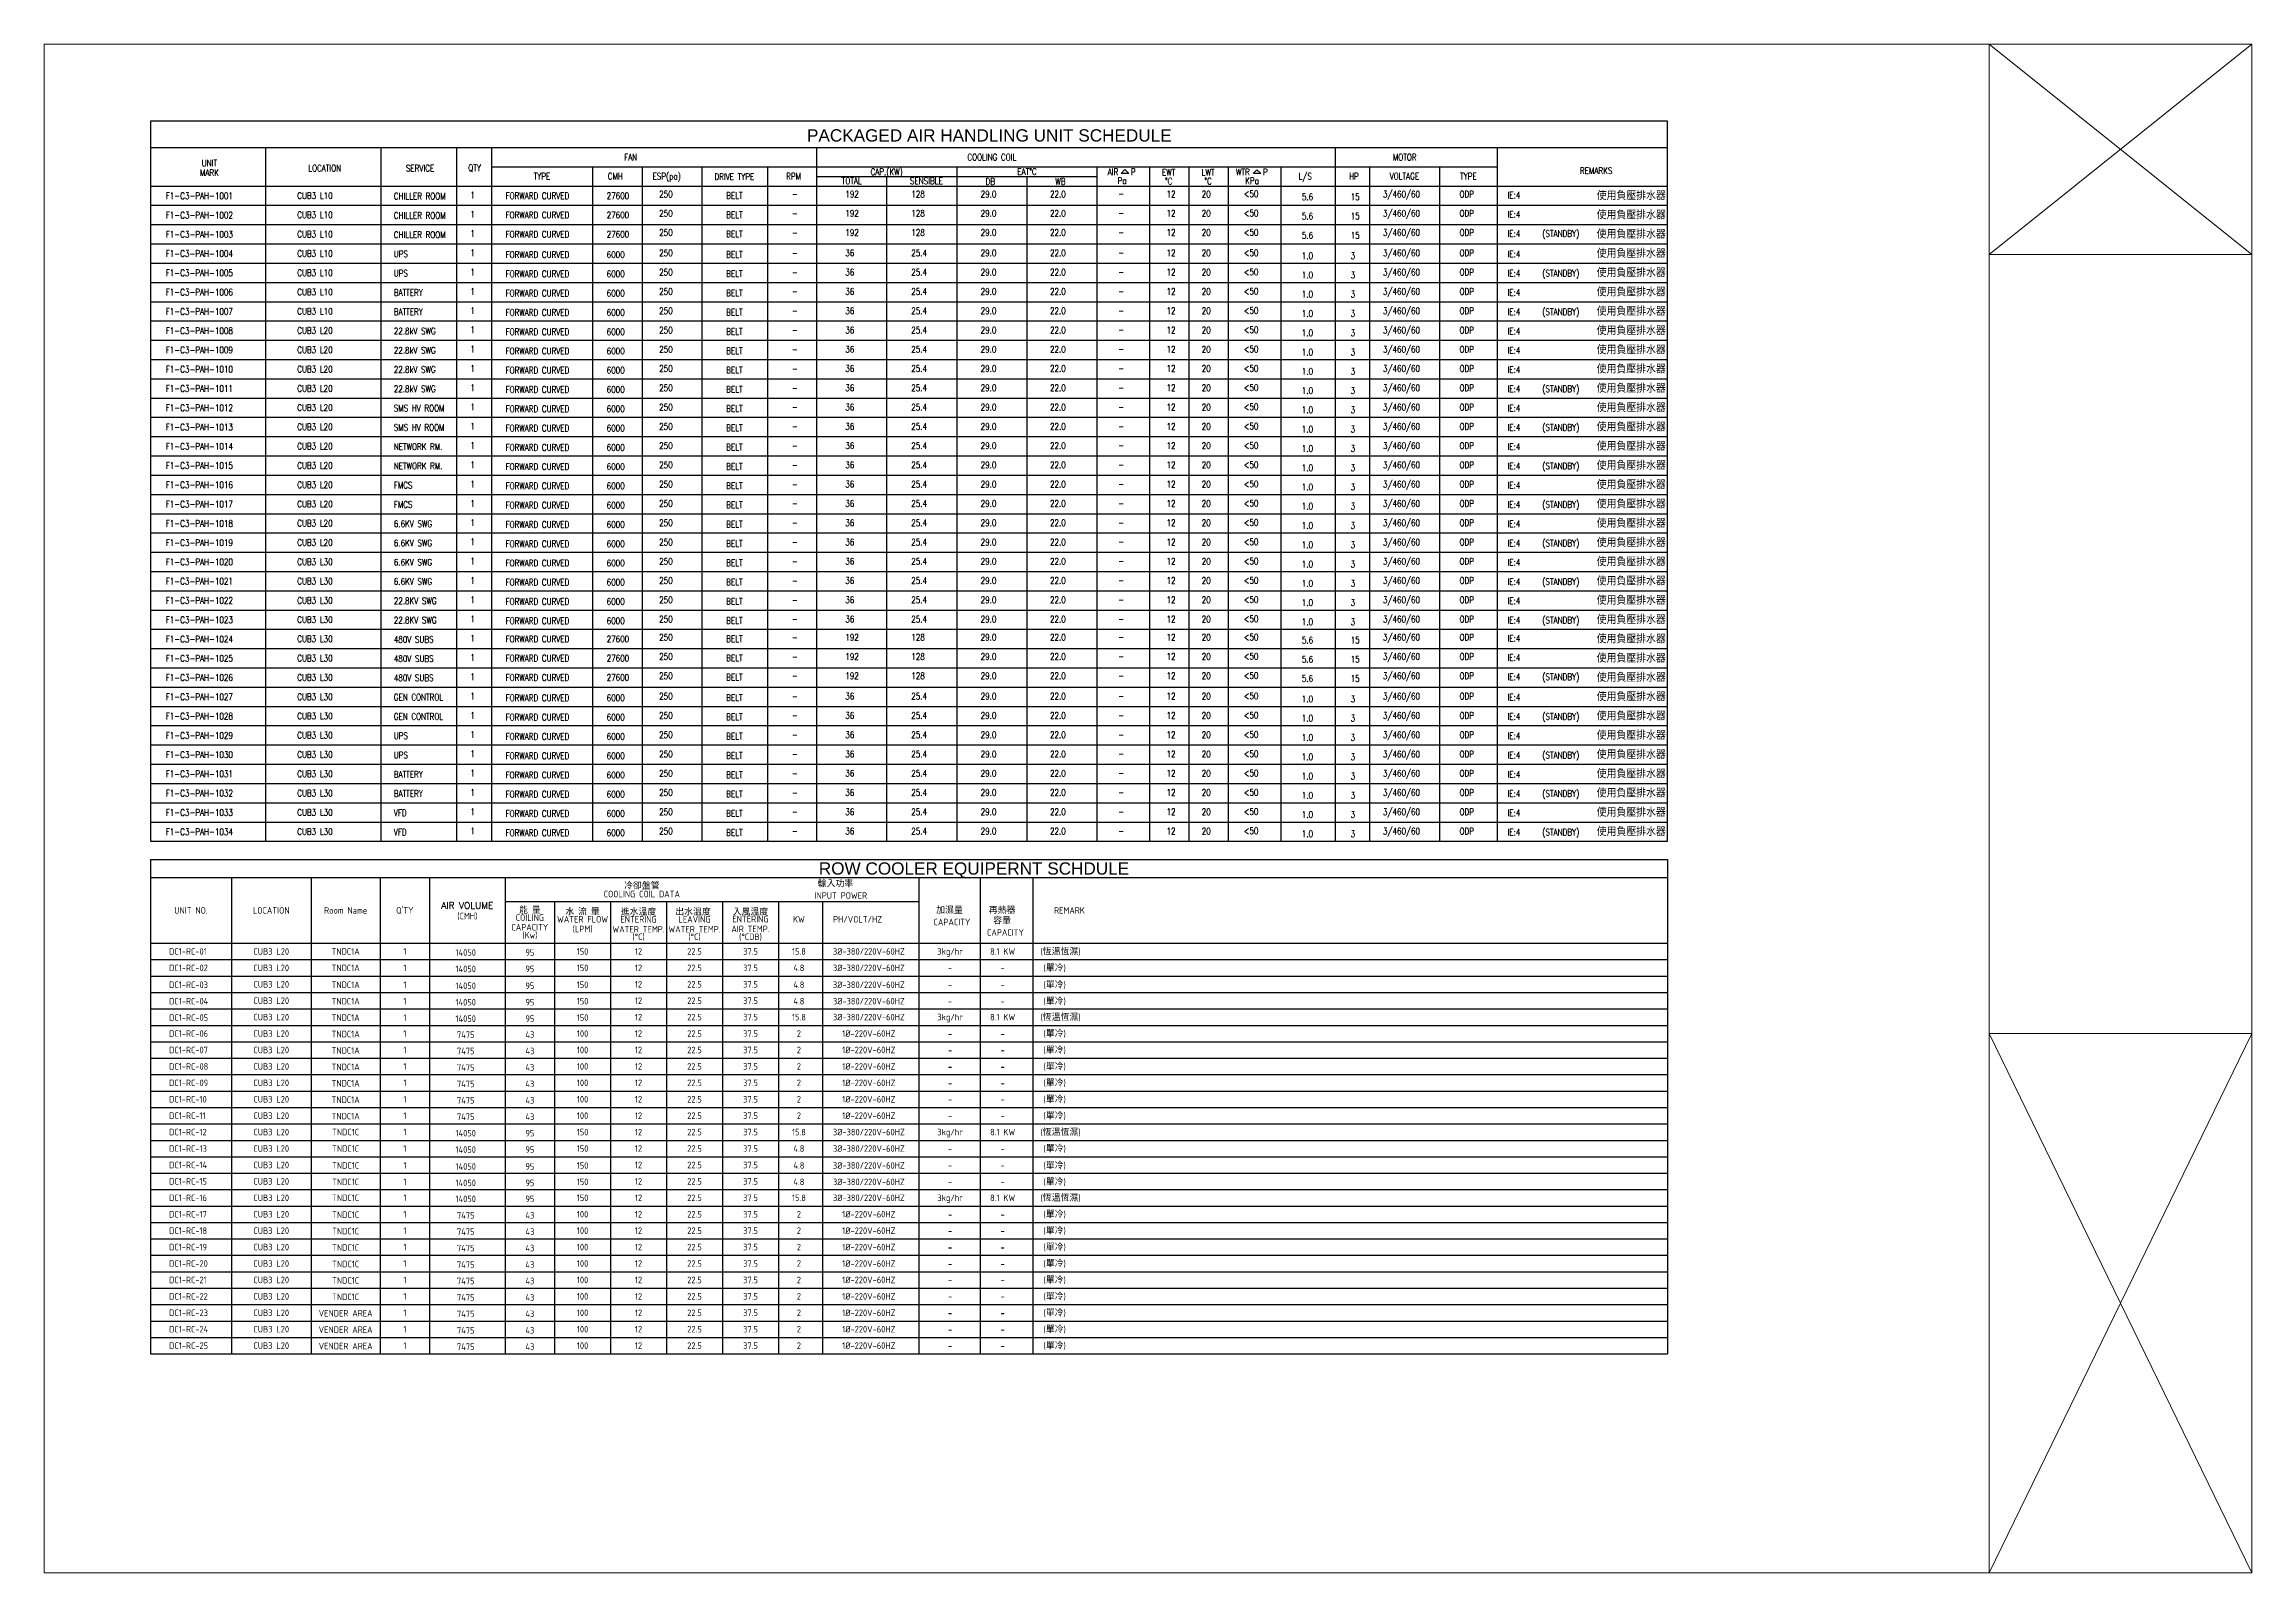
# Model space of a CAD drawing. Header units: millimetres. Extents: x 10 to 850, y 5 to 587.
import ezdxf
from ezdxf.enums import TextEntityAlignment as Align

# ---------------------------------------------------------------- set-up
doc = ezdxf.new("R2010")
doc.units = ezdxf.units.MM
doc.layers.get('defpoints').update_dxf_attribs({"color": 1})
for name, color, linetype in [('M-DETL-03', 3, 'Continuous'), ('M-DETL-60', 3, 'Continuous'), ('M-DETL-EQ', 6, 'Continuous'), ('M-DETL-IF', 2, 'Continuous'), ('M-DETL-OF', 5, 'Continuous'), ('M-DETL-TEXT', 3, 'Continuous')]:
    doc.layers.add(name, color=color, linetype=linetype)
doc.styles.add('AA-TXT', font='isocp.shx', dxfattribs={"width": 0.8, "bigfont": 'chineset.shx'})
doc.styles.add('DD-TXT', font='arial.ttf')
doc.styles.add('STDTEXT', font='simplex.shx', dxfattribs={"width": 0.8, "bigfont": 'chineset.shx'})

msp = doc.modelspace()

# ---------------------------------------------------------------- texts
at = {"layer": 'M-DETL-03', "style": 'STDTEXT', "width": 0.8}
for s, p in [('MARK', (72.87, 537.79)), ('UNIT', (72.87, 541.46)), ('LOCATION', (116.74, 539.49)), ('SERVICE', (153.03, 539.49)), ('QTY', (173.78, 539.49)), ('AIR', (416.68, 538.07)), ('P', (424.4, 538.07)), ('EWT', (437.86, 537.93)), ('LWT', (452.87, 537.93)), ('WTR', (466.12, 538.04)), ('P', (474.65, 538.04)), ('DRIVE TYPE', (272.62, 536.28)), ('BELT', (272.62, 529.11)), ('Pa', (420.17, 534.74)), ('%%DC', (437.86, 534.6)), ('%%DC', (452.87, 534.6)), ('KPa', (469.6, 534.71)), ('BELT', (272.62, 521.78)), ('BELT', (272.62, 514.45)), ('BELT', (272.62, 506.69)), ('BELT', (272.62, 499.36)), ('BELT', (272.62, 492.02)), ('BELT', (272.62, 484.69)), ('BELT', (272.62, 477.36)), ('BELT', (272.62, 470.02)), ('BELT', (272.62, 462.69)), ('BELT', (272.62, 455.36)), ('BELT', (272.62, 448.02)), ('BELT', (272.62, 440.69)), ('BELT', (272.62, 433.36)), ('BELT', (272.62, 426.02)), ('BELT', (272.62, 418.69)), ('BELT', (272.62, 411.36)), ('BELT', (272.62, 404.02)), ('BELT', (272.62, 396.69)), ('BELT', (272.62, 389.36)), ('BELT', (272.62, 382.02)), ('BELT', (272.62, 374.69)), ('BELT', (272.62, 367.36)), ('BELT', (272.62, 360.45)), ('BELT', (272.62, 353.11)), ('BELT', (272.62, 345.78)), ('BELT', (272.62, 338.02)), ('BELT', (272.62, 330.69)), ('BELT', (272.62, 323.36)), ('BELT', (272.62, 316.02)), ('BELT', (272.62, 308.69)), ('BELT', (272.62, 301.36)), ('BELT', (272.62, 294.02)), ('BELT', (272.62, 286.69))]:
    msp.add_text(s, height=2.5, dxfattribs=at).set_placement(p, align=Align.MIDDLE)
for s, p in [('TYPE', (199.41, 535.18)), ('CMH', (227.32, 535.18)), ('FAN', (233.16, 542.44)), ('ESP(pa)', (246.87, 535.18)), ('RPM', (295.15, 535.18)), ('CAP.(KW)', (330.56, 536.87)), ('COOLING COIL', (370.58, 542.44)), ('EAT%%DC', (383.97, 536.94)), ('L/S', (489.82, 535.18)), ('HP', (508.36, 535.18)), ('VOLTAGE', (527.56, 535.18)), ('MOTOR', (527.68, 542.44)), ('TYPE', (551.92, 535.18)), ('REMARKS', (600.52, 537.31)), ('TOTAL', (317.29, 533.43)), ('SENSIBLE', (345.69, 533.43)), ('DB', (370.03, 533.19)), ('WB', (396.7, 533.19))]:
    msp.add_text(s, height=2.5, dxfattribs=at).set_placement(p, align=Align.CENTER)
for s, p in [('F1-C3-PAH-1001', (56.28, 527.75)), ('CUB3 L10', (106.3, 527.79)), ('CHILLER ROOM', (143.03, 527.61)), ('FORWARD CURVED', (185.57, 527.77)), ('27600', (224.04, 527.77)), ('250', (244.01, 528.41)), ('-', (294.48, 528.41)), ('192', (314.82, 528.41)), ('128', (339.93, 528.41)), ('29.0', (366.32, 528.41)), ('22.0', (392.71, 528.41)), ('-', (418.65, 528.5)), ('12', (437.05, 528.41)), ('20', (450.44, 528.41)), ('<50', (466.54, 528.5)), ('5.6', (488.54, 527.36)), ('15', (507.11, 527.36)), ('3/460/60', (519.43, 528.41)), ('ODP', (548.54, 528.41)), ('IE:4', (566.77, 528.02)), ('F1-C3-PAH-1002', (56.28, 520.41)), ('CUB3 L10', (106.3, 520.46)), ('CHILLER ROOM', (143.03, 520.28)), ('FORWARD CURVED', (185.57, 520.44)), ('27600', (224.04, 520.44)), ('250', (244.01, 521.08)), ('-', (294.48, 521.08)), ('192', (314.82, 521.08)), ('128', (339.93, 521.08)), ('29.0', (366.32, 521.08)), ('22.0', (392.71, 521.08)), ('-', (418.65, 521.16)), ('12', (437.05, 521.08)), ('20', (450.44, 521.08)), ('<50', (466.54, 521.16)), ('5.6', (488.54, 520.03)), ('15', (507.11, 520.03)), ('3/460/60', (519.43, 521.08)), ('ODP', (548.54, 521.08)), ('IE:4', (566.77, 520.69)), ('F1-C3-PAH-1003', (56.28, 513.08)), ('CUB3 L10', (106.3, 513.13)), ('CHILLER ROOM', (143.03, 512.94)), ('FORWARD CURVED', (185.57, 513.1)), ('27600', (224.04, 513.1)), ('250', (244.01, 513.75)), ('-', (294.48, 513.75)), ('192', (314.82, 513.75)), ('128', (339.93, 513.75)), ('29.0', (366.32, 513.75)), ('22.0', (392.71, 513.75)), ('-', (418.65, 513.83)), ('12', (437.05, 513.75)), ('20', (450.44, 513.75)), ('<50', (466.54, 513.83)), ('5.6', (488.54, 512.69)), ('15', (507.11, 512.69)), ('3/460/60', (519.43, 513.75)), ('ODP', (548.54, 513.75)), ('IE:4', (566.77, 513.36)), ('(STANDBY)', (580.03, 513.36)), ('F1-C3-PAH-1004', (56.28, 505.75)), ('CUB3 L10', (106.3, 505.79)), ('UPS', (143.03, 505.61)), ('FORWARD CURVED', (185.57, 505.35)), ('6000', (224.04, 505.35)), ('250', (244.01, 505.99)), ('-', (294.48, 505.99)), ('36', (314.82, 505.99)), ('25.4', (339.93, 505.99)), ('29.0', (366.32, 505.99)), ('22.0', (392.71, 505.99)), ('-', (418.65, 506.07)), ('12', (437.05, 505.99)), ('20', (450.44, 505.99)), ('<50', (466.54, 506.07)), ('1.0', (488.54, 504.94)), ('3', (507.11, 504.94)), ('3/460/60', (519.43, 505.99)), ('ODP', (548.54, 505.99)), ('IE:4', (566.77, 505.6)), ('F1-C3-PAH-1005', (56.28, 498.41)), ('CUB3 L10', (106.3, 498.46)), ('UPS', (143.03, 498.28)), ('FORWARD CURVED', (185.57, 498.01)), ('6000', (224.04, 498.01)), ('250', (244.01, 498.66)), ('-', (294.48, 498.66)), ('36', (314.82, 498.66)), ('25.4', (339.93, 498.66)), ('29.0', (366.32, 498.66)), ('22.0', (392.71, 498.66)), ('-', (418.65, 498.74)), ('12', (437.05, 498.66)), ('20', (450.44, 498.66)), ('<50', (466.54, 498.74)), ('1.0', (488.54, 497.6)), ('3', (507.11, 497.6)), ('3/460/60', (519.43, 498.66)), ('ODP', (548.54, 498.66)), ('IE:4', (566.77, 498.27)), ('(STANDBY)', (580.03, 498.27)), ('F1-C3-PAH-1006', (56.28, 491.08)), ('CUB3 L10', (106.3, 491.13)), ('BATTERY', (143.03, 490.94)), ('FORWARD CURVED', (185.57, 490.68)), ('6000', (224.04, 490.68)), ('250', (244.01, 491.32)), ('-', (294.48, 491.32)), ('36', (314.82, 491.32)), ('25.4', (339.93, 491.32)), ('29.0', (366.32, 491.32)), ('22.0', (392.71, 491.32)), ('-', (418.65, 491.41)), ('12', (437.05, 491.32)), ('20', (450.44, 491.32)), ('<50', (466.54, 491.41)), ('1.0', (488.54, 490.27)), ('3', (507.11, 490.27)), ('3/460/60', (519.43, 491.32)), ('ODP', (548.54, 491.32)), ('IE:4', (566.77, 490.93)), ('F1-C3-PAH-1007', (56.28, 483.75)), ('F1-C3-PAH-1008', (56.28, 476.41)), ('CUB3 L10', (106.3, 483.79)), ('CUB3 L20', (106.3, 476.46)), ('BATTERY', (143.03, 483.61)), ('FORWARD CURVED', (185.57, 483.35)), ('6000', (224.04, 483.35)), ('250', (244.01, 483.99)), ('250', (244.01, 476.66)), ('-', (294.48, 483.99)), ('36', (314.82, 483.99)), ('36', (314.82, 476.66)), ('25.4', (339.93, 483.99)), ('25.4', (339.93, 476.66)), ('29.0', (366.32, 483.99)), ('29.0', (366.32, 476.66)), ('22.0', (392.71, 483.99)), ('22.0', (392.71, 476.66)), ('-', (418.65, 484.07)), ('12', (437.05, 483.99)), ('12', (437.05, 476.66)), ('20', (450.44, 483.99)), ('20', (450.44, 476.66)), ('<50', (466.54, 484.07)), ('<50', (466.54, 476.74)), ('1.0', (488.54, 482.94)), ('3', (507.11, 482.94)), ('3/460/60', (519.43, 483.99)), ('3/460/60', (519.43, 476.66)), ('ODP', (548.54, 483.99)), ('ODP', (548.54, 476.66)), ('IE:4', (566.77, 483.6)), ('(STANDBY)', (580.03, 483.6)), ('F1-C3-PAH-1009', (56.28, 469.08)), ('CUB3 L20', (106.3, 469.13)), ('22.8kV SWG', (143.03, 476.28)), ('22.8kV SWG', (143.03, 468.94)), ('FORWARD CURVED', (185.57, 476.01)), ('FORWARD CURVED', (185.57, 468.68)), ('6000', (224.04, 476.01)), ('6000', (224.04, 468.68)), ('250', (244.01, 469.32)), ('-', (294.48, 476.66)), ('36', (314.82, 469.32)), ('25.4', (339.93, 469.32)), ('29.0', (366.32, 469.32)), ('22.0', (392.71, 469.32)), ('-', (418.65, 476.74)), ('-', (418.65, 469.41)), ('12', (437.05, 469.32)), ('20', (450.44, 469.32)), ('<50', (466.54, 469.41)), ('1.0', (488.54, 475.6)), ('1.0', (488.54, 468.27)), ('3', (507.11, 475.6)), ('3', (507.11, 468.27)), ('3/460/60', (519.43, 469.32)), ('ODP', (548.54, 469.32)), ('IE:4', (566.77, 476.27)), ('IE:4', (566.77, 468.93)), ('F1-C3-PAH-1010', (56.28, 461.75)), ('CUB3 L20', (106.3, 461.79)), ('22.8kV SWG', (143.03, 461.61)), ('FORWARD CURVED', (185.57, 461.35)), ('6000', (224.04, 461.35)), ('250', (244.01, 461.99)), ('-', (294.48, 469.32)), ('-', (294.48, 461.99)), ('36', (314.82, 461.99)), ('25.4', (339.93, 461.99)), ('29.0', (366.32, 461.99)), ('22.0', (392.71, 461.99)), ('-', (418.65, 462.07)), ('12', (437.05, 461.99)), ('20', (450.44, 461.99)), ('<50', (466.54, 462.07)), ('1.0', (488.54, 460.94)), ('3', (507.11, 460.94)), ('3/460/60', (519.43, 461.99)), ('ODP', (548.54, 461.99)), ('IE:4', (566.77, 461.6)), ('F1-C3-PAH-1011', (56.28, 454.41)), ('CUB3 L20', (106.3, 454.46)), ('22.8kV SWG', (143.03, 454.28)), ('FORWARD CURVED', (185.57, 454.01)), ('6000', (224.04, 454.01)), ('250', (244.01, 454.66)), ('-', (294.48, 454.66)), ('36', (314.82, 454.66)), ('25.4', (339.93, 454.66)), ('29.0', (366.32, 454.66)), ('22.0', (392.71, 454.66)), ('-', (418.65, 454.74)), ('12', (437.05, 454.66)), ('20', (450.44, 454.66)), ('<50', (466.54, 454.74)), ('1.0', (488.54, 453.6)), ('3', (507.11, 453.6)), ('3/460/60', (519.43, 454.66)), ('ODP', (548.54, 454.66)), ('IE:4', (566.77, 454.27)), ('(STANDBY)', (580.03, 454.27)), ('F1-C3-PAH-1012', (56.28, 447.08)), ('CUB3 L20', (106.3, 447.13)), ('SMS HV ROOM', (143.03, 446.94)), ('FORWARD CURVED', (185.57, 446.68)), ('6000', (224.04, 446.68)), ('250', (244.01, 447.32)), ('-', (294.48, 447.32)), ('36', (314.82, 447.32)), ('25.4', (339.93, 447.32)), ('29.0', (366.32, 447.32)), ('22.0', (392.71, 447.32)), ('-', (418.65, 447.41)), ('12', (437.05, 447.32)), ('20', (450.44, 447.32)), ('<50', (466.54, 447.41)), ('1.0', (488.54, 446.27)), ('3', (507.11, 446.27)), ('3/460/60', (519.43, 447.32)), ('ODP', (548.54, 447.32)), ('IE:4', (566.77, 446.93)), ('F1-C3-PAH-1013', (56.28, 439.75)), ('CUB3 L20', (106.3, 439.79)), ('SMS HV ROOM', (143.03, 439.61)), ('FORWARD CURVED', (185.57, 439.35)), ('6000', (224.04, 439.35)), ('250', (244.01, 439.99)), ('-', (294.48, 439.99)), ('36', (314.82, 439.99)), ('25.4', (339.93, 439.99)), ('29.0', (366.32, 439.99)), ('22.0', (392.71, 439.99)), ('-', (418.65, 440.07)), ('12', (437.05, 439.99)), ('20', (450.44, 439.99)), ('<50', (466.54, 440.07)), ('1.0', (488.54, 438.94)), ('3', (507.11, 438.94)), ('3/460/60', (519.43, 439.99)), ('ODP', (548.54, 439.99)), ('IE:4', (566.77, 439.6)), ('(STANDBY)', (580.03, 439.6)), ('F1-C3-PAH-1014', (56.28, 432.41)), ('CUB3 L20', (106.3, 432.46)), ('NETWORK RM.', (143.03, 432.28)), ('FORWARD CURVED', (185.57, 432.01)), ('6000', (224.04, 432.01)), ('250', (244.01, 432.66)), ('-', (294.48, 432.66)), ('36', (314.82, 432.66)), ('25.4', (339.93, 432.66)), ('29.0', (366.32, 432.66)), ('22.0', (392.71, 432.66)), ('-', (418.65, 432.74)), ('12', (437.05, 432.66)), ('20', (450.44, 432.66)), ('<50', (466.54, 432.74)), ('1.0', (488.54, 431.6)), ('3', (507.11, 431.6)), ('3/460/60', (519.43, 432.66)), ('ODP', (548.54, 432.66)), ('IE:4', (566.77, 432.27)), ('F1-C3-PAH-1015', (56.28, 425.08)), ('F1-C3-PAH-1016', (56.28, 417.75)), ('CUB3 L20', (106.3, 425.13)), ('CUB3 L20', (106.3, 417.79)), ('NETWORK RM.', (143.03, 424.94)), ('FMCS', (143.03, 417.61)), ('FORWARD CURVED', (185.57, 424.68)), ('6000', (224.04, 424.68)), ('250', (244.01, 425.32)), ('250', (244.01, 417.99)), ('-', (294.48, 425.32)), ('36', (314.82, 425.32)), ('36', (314.82, 417.99)), ('25.4', (339.93, 425.32)), ('25.4', (339.93, 417.99)), ('29.0', (366.32, 425.32)), ('29.0', (366.32, 417.99)), ('22.0', (392.71, 425.32)), ('22.0', (392.71, 417.99)), ('-', (418.65, 425.41)), ('12', (437.05, 425.32)), ('12', (437.05, 417.99)), ('20', (450.44, 425.32)), ('20', (450.44, 417.99)), ('<50', (466.54, 425.41)), ('<50', (466.54, 418.07)), ('1.0', (488.54, 424.27)), ('3', (507.11, 424.27)), ('3/460/60', (519.43, 425.32)), ('3/460/60', (519.43, 417.99)), ('ODP', (548.54, 425.32)), ('ODP', (548.54, 417.99)), ('IE:4', (566.77, 424.93)), ('IE:4', (566.77, 417.6)), ('(STANDBY)', (580.03, 424.93)), ('F1-C3-PAH-1017', (56.28, 410.41)), ('CUB3 L20', (106.3, 410.46)), ('FMCS', (143.03, 410.28)), ('FORWARD CURVED', (185.57, 417.35)), ('FORWARD CURVED', (185.57, 410.01)), ('6000', (224.04, 417.35)), ('6000', (224.04, 410.01)), ('250', (244.01, 410.66)), ('-', (294.48, 417.99)), ('-', (294.48, 410.66)), ('36', (314.82, 410.66)), ('25.4', (339.93, 410.66)), ('29.0', (366.32, 410.66)), ('22.0', (392.71, 410.66)), ('-', (418.65, 418.07)), ('-', (418.65, 410.74)), ('12', (437.05, 410.66)), ('20', (450.44, 410.66)), ('<50', (466.54, 410.74)), ('1.0', (488.54, 416.94)), ('1.0', (488.54, 409.6)), ('3', (507.11, 416.94)), ('3', (507.11, 409.6)), ('3/460/60', (519.43, 410.66)), ('ODP', (548.54, 410.66)), ('IE:4', (566.77, 410.27)), ('(STANDBY)', (580.03, 410.27)), ('F1-C3-PAH-1018', (56.28, 403.08)), ('CUB3 L20', (106.3, 403.13)), ('6.6KV SWG', (143.03, 402.94)), ('FORWARD CURVED', (185.57, 402.68)), ('6000', (224.04, 402.68)), ('250', (244.01, 403.32)), ('-', (294.48, 403.32)), ('36', (314.82, 403.32)), ('25.4', (339.93, 403.32)), ('29.0', (366.32, 403.32)), ('22.0', (392.71, 403.32)), ('-', (418.65, 403.41)), ('12', (437.05, 403.32)), ('20', (450.44, 403.32)), ('<50', (466.54, 403.41)), ('1.0', (488.54, 402.27)), ('3', (507.11, 402.27)), ('3/460/60', (519.43, 403.32)), ('ODP', (548.54, 403.32)), ('IE:4', (566.77, 402.93)), ('F1-C3-PAH-1019', (56.28, 395.75)), ('CUB3 L20', (106.3, 395.79)), ('6.6KV SWG', (143.03, 395.61)), ('FORWARD CURVED', (185.57, 395.35)), ('6000', (224.04, 395.35)), ('250', (244.01, 395.99)), ('-', (294.48, 395.99)), ('36', (314.82, 395.99)), ('25.4', (339.93, 395.99)), ('29.0', (366.32, 395.99)), ('22.0', (392.71, 395.99)), ('-', (418.65, 396.07)), ('12', (437.05, 395.99)), ('20', (450.44, 395.99)), ('<50', (466.54, 396.07)), ('1.0', (488.54, 394.94)), ('3', (507.11, 394.94)), ('3/460/60', (519.43, 395.99)), ('ODP', (548.54, 395.99)), ('IE:4', (566.77, 395.6)), ('(STANDBY)', (580.03, 395.6)), ('F1-C3-PAH-1020', (56.28, 388.41)), ('CUB3 L30', (106.3, 388.46)), ('6.6KV SWG', (143.03, 388.28)), ('FORWARD CURVED', (185.57, 388.01)), ('6000', (224.04, 388.01)), ('250', (244.01, 388.66)), ('-', (294.48, 388.66)), ('36', (314.82, 388.66)), ('25.4', (339.93, 388.66)), ('29.0', (366.32, 388.66)), ('22.0', (392.71, 388.66)), ('-', (418.65, 388.74)), ('12', (437.05, 388.66)), ('20', (450.44, 388.66)), ('<50', (466.54, 388.74)), ('1.0', (488.54, 387.6)), ('3', (507.11, 387.6)), ('3/460/60', (519.43, 388.66)), ('ODP', (548.54, 388.66)), ('IE:4', (566.77, 388.27)), ('F1-C3-PAH-1021', (56.28, 381.08)), ('CUB3 L30', (106.3, 381.13)), ('6.6KV SWG', (143.03, 380.94)), ('FORWARD CURVED', (185.57, 380.68)), ('6000', (224.04, 380.68)), ('250', (244.01, 381.32)), ('-', (294.48, 381.32)), ('36', (314.82, 381.32)), ('25.4', (339.93, 381.32)), ('29.0', (366.32, 381.32)), ('22.0', (392.71, 381.32)), ('-', (418.65, 381.41)), ('12', (437.05, 381.32)), ('20', (450.44, 381.32)), ('<50', (466.54, 381.41)), ('1.0', (488.54, 380.27)), ('3', (507.11, 380.27)), ('3/460/60', (519.43, 381.32)), ('ODP', (548.54, 381.32)), ('IE:4', (566.77, 380.93)), ('(STANDBY)', (580.03, 380.93)), ('F1-C3-PAH-1022', (56.28, 373.75)), ('CUB3 L30', (106.3, 373.79)), ('22.8KV SWG', (143.03, 373.61)), ('FORWARD CURVED', (185.57, 373.35)), ('6000', (224.04, 373.35)), ('250', (244.01, 373.99)), ('-', (294.48, 373.99)), ('36', (314.82, 373.99)), ('25.4', (339.93, 373.99)), ('29.0', (366.32, 373.99)), ('22.0', (392.71, 373.99)), ('-', (418.65, 374.07)), ('12', (437.05, 373.99)), ('20', (450.44, 373.99)), ('<50', (466.54, 374.07)), ('1.0', (488.54, 372.94)), ('3', (507.11, 372.94)), ('3/460/60', (519.43, 373.99)), ('3/460/60', (519.43, 366.66)), ('ODP', (548.54, 373.99)), ('IE:4', (566.77, 373.6)), ('F1-C3-PAH-1023', (56.28, 366.41)), ('F1-C3-PAH-1024', (56.28, 359.08)), ('CUB3 L30', (106.3, 366.46)), ('CUB3 L30', (106.3, 359.13)), ('22.8KV SWG', (143.03, 366.28)), ('480V SUBS', (143.03, 358.94)), ('FORWARD CURVED', (185.57, 366.01)), ('FORWARD CURVED', (185.57, 359.1)), ('27600', (224.04, 359.1)), ('6000', (224.04, 366.01)), ('250', (244.01, 366.66)), ('250', (244.01, 359.75)), ('-', (294.48, 366.66)), ('36', (314.82, 366.66)), ('192', (314.82, 359.75)), ('25.4', (339.93, 366.66)), ('128', (339.93, 359.75)), ('29.0', (366.32, 366.66)), ('29.0', (366.32, 359.75)), ('22.0', (392.71, 366.66)), ('22.0', (392.71, 359.75)), ('-', (418.65, 366.74)), ('12', (437.05, 366.66)), ('12', (437.05, 359.75)), ('20', (450.44, 366.66)), ('20', (450.44, 359.75)), ('<50', (466.54, 366.74)), ('<50', (466.54, 359.83)), ('1.0', (488.54, 365.6)), ('3', (507.11, 365.6)), ('3/460/60', (519.43, 359.75)), ('ODP', (548.54, 366.66)), ('ODP', (548.54, 359.75)), ('IE:4', (566.77, 366.27)), ('IE:4', (566.77, 359.36)), ('(STANDBY)', (580.03, 366.27)), ('F1-C3-PAH-1025', (56.28, 351.75)), ('CUB3 L30', (106.3, 351.79)), ('480V SUBS', (143.03, 351.61)), ('FORWARD CURVED', (185.57, 351.77)), ('27600', (224.04, 351.77)), ('250', (244.01, 352.41)), ('-', (294.48, 359.75)), ('-', (294.48, 352.41)), ('192', (314.82, 352.41)), ('128', (339.93, 352.41)), ('29.0', (366.32, 352.41)), ('22.0', (392.71, 352.41)), ('-', (418.65, 359.83)), ('-', (418.65, 352.5)), ('12', (437.05, 352.41)), ('20', (450.44, 352.41)), ('<50', (466.54, 352.5)), ('5.6', (488.54, 358.69)), ('5.6', (488.54, 351.36)), ('15', (507.11, 358.69)), ('15', (507.11, 351.36)), ('3/460/60', (519.43, 352.41)), ('ODP', (548.54, 352.41)), ('IE:4', (566.77, 352.02)), ('F1-C3-PAH-1026', (56.28, 344.41)), ('CUB3 L30', (106.3, 344.46)), ('480V SUBS', (143.03, 344.28)), ('FORWARD CURVED', (185.57, 344.44)), ('27600', (224.04, 344.44)), ('250', (244.01, 345.08)), ('-', (294.48, 345.08)), ('192', (314.82, 345.08)), ('128', (339.93, 345.08)), ('29.0', (366.32, 345.08)), ('22.0', (392.71, 345.08)), ('-', (418.65, 345.16)), ('12', (437.05, 345.08)), ('20', (450.44, 345.08)), ('<50', (466.54, 345.16)), ('5.6', (488.54, 344.03)), ('15', (507.11, 344.03)), ('3/460/60', (519.43, 345.08)), ('ODP', (548.54, 345.08)), ('IE:4', (566.77, 344.69)), ('(STANDBY)', (580.03, 344.69)), ('F1-C3-PAH-1027', (56.28, 337.08)), ('CUB3 L30', (106.3, 337.13)), ('GEN CONTROL', (143.03, 336.94)), ('FORWARD CURVED', (185.57, 336.68)), ('6000', (224.04, 336.68)), ('250', (244.01, 337.32)), ('-', (294.48, 337.32)), ('36', (314.82, 337.32)), ('25.4', (339.93, 337.32)), ('29.0', (366.32, 337.32)), ('22.0', (392.71, 337.32)), ('-', (418.65, 337.41)), ('12', (437.05, 337.32)), ('20', (450.44, 337.32)), ('<50', (466.54, 337.41)), ('1.0', (488.54, 336.27)), ('3', (507.11, 336.27)), ('3/460/60', (519.43, 337.32)), ('ODP', (548.54, 337.32)), ('IE:4', (566.77, 336.93)), ('F1-C3-PAH-1028', (56.28, 329.75)), ('CUB3 L30', (106.3, 329.79)), ('GEN CONTROL', (143.03, 329.61)), ('FORWARD CURVED', (185.57, 329.35)), ('6000', (224.04, 329.35)), ('250', (244.01, 329.99)), ('-', (294.48, 329.99)), ('36', (314.82, 329.99)), ('25.4', (339.93, 329.99)), ('29.0', (366.32, 329.99)), ('22.0', (392.71, 329.99)), ('-', (418.65, 330.07)), ('12', (437.05, 329.99)), ('20', (450.44, 329.99)), ('<50', (466.54, 330.07)), ('1.0', (488.54, 328.94)), ('3', (507.11, 328.94)), ('3/460/60', (519.43, 329.99)), ('ODP', (548.54, 329.99)), ('IE:4', (566.77, 329.6)), ('(STANDBY)', (580.03, 329.6)), ('F1-C3-PAH-1029', (56.28, 322.41)), ('CUB3 L30', (106.3, 322.46)), ('UPS', (143.03, 322.28)), ('FORWARD CURVED', (185.57, 322.01)), ('6000', (224.04, 322.01)), ('250', (244.01, 322.66)), ('-', (294.48, 322.66)), ('36', (314.82, 322.66)), ('25.4', (339.93, 322.66)), ('29.0', (366.32, 322.66)), ('22.0', (392.71, 322.66)), ('-', (418.65, 322.74)), ('12', (437.05, 322.66)), ('20', (450.44, 322.66)), ('<50', (466.54, 322.74)), ('1.0', (488.54, 321.6)), ('3', (507.11, 321.6)), ('3/460/60', (519.43, 322.66)), ('ODP', (548.54, 322.66)), ('IE:4', (566.77, 322.27)), ('F1-C3-PAH-1030', (56.28, 315.08)), ('CUB3 L30', (106.3, 315.13)), ('UPS', (143.03, 314.94)), ('FORWARD CURVED', (185.57, 314.68)), ('6000', (224.04, 314.68)), ('250', (244.01, 315.32)), ('-', (294.48, 315.32)), ('36', (314.82, 315.32)), ('25.4', (339.93, 315.32)), ('29.0', (366.32, 315.32)), ('22.0', (392.71, 315.32)), ('-', (418.65, 315.41)), ('12', (437.05, 315.32)), ('20', (450.44, 315.32)), ('<50', (466.54, 315.41)), ('1.0', (488.54, 314.27)), ('3', (507.11, 314.27)), ('3/460/60', (519.43, 315.32)), ('3/460/60', (519.43, 307.99)), ('ODP', (548.54, 315.32)), ('IE:4', (566.77, 314.93)), ('(STANDBY)', (580.03, 314.93)), ('F1-C3-PAH-1031', (56.28, 307.75)), ('F1-C3-PAH-1032', (56.28, 300.41)), ('CUB3 L30', (106.3, 307.79)), ('CUB3 L30', (106.3, 300.46)), ('BATTERY', (143.03, 307.61)), ('BATTERY', (143.03, 300.28)), ('FORWARD CURVED', (185.57, 307.35)), ('FORWARD CURVED', (185.57, 300.01)), ('6000', (224.04, 307.35)), ('6000', (224.04, 300.01)), ('250', (244.01, 307.99)), ('250', (244.01, 300.66)), ('-', (294.48, 307.99)), ('36', (314.82, 307.99)), ('36', (314.82, 300.66)), ('25.4', (339.93, 307.99)), ('25.4', (339.93, 300.66)), ('29.0', (366.32, 307.99)), ('29.0', (366.32, 300.66)), ('22.0', (392.71, 307.99)), ('22.0', (392.71, 300.66)), ('-', (418.65, 308.07)), ('12', (437.05, 307.99)), ('12', (437.05, 300.66)), ('20', (450.44, 307.99)), ('20', (450.44, 300.66)), ('<50', (466.54, 308.07)), ('<50', (466.54, 300.74)), ('1.0', (488.54, 306.94)), ('3', (507.11, 306.94)), ('3/460/60', (519.43, 300.66)), ('ODP', (548.54, 307.99)), ('ODP', (548.54, 300.66)), ('IE:4', (566.77, 307.6)), ('IE:4', (566.77, 300.27)), ('(STANDBY)', (580.03, 300.27)), ('F1-C3-PAH-1033', (56.28, 293.08)), ('CUB3 L30', (106.3, 293.13)), ('VFD', (143.03, 292.94)), ('FORWARD CURVED', (185.57, 292.68)), ('6000', (224.04, 292.68)), ('250', (244.01, 293.32)), ('-', (294.48, 300.66)), ('-', (294.48, 293.32)), ('36', (314.82, 293.32)), ('25.4', (339.93, 293.32)), ('29.0', (366.32, 293.32)), ('22.0', (392.71, 293.32)), ('-', (418.65, 300.74)), ('-', (418.65, 293.41)), ('12', (437.05, 293.32)), ('20', (450.44, 293.32)), ('<50', (466.54, 293.41)), ('1.0', (488.54, 299.6)), ('1.0', (488.54, 292.27)), ('3', (507.11, 299.6)), ('3', (507.11, 292.27)), ('3/460/60', (519.43, 293.32)), ('ODP', (548.54, 293.32)), ('IE:4', (566.77, 292.93)), ('F1-C3-PAH-1034', (56.28, 285.75)), ('CUB3 L30', (106.3, 285.79)), ('VFD', (143.03, 285.61)), ('FORWARD CURVED', (185.57, 285.35)), ('6000', (224.04, 285.35)), ('250', (244.01, 285.99)), ('-', (294.48, 285.99)), ('36', (314.82, 285.99)), ('25.4', (339.93, 285.99)), ('29.0', (366.32, 285.99)), ('22.0', (392.71, 285.99)), ('-', (418.65, 286.07)), ('12', (437.05, 285.99)), ('20', (450.44, 285.99)), ('<50', (466.54, 286.07)), ('1.0', (488.54, 284.94)), ('3', (507.11, 284.94)), ('3/460/60', (519.43, 285.99)), ('ODP', (548.54, 285.99)), ('IE:4', (566.77, 285.6)), ('(STANDBY)', (580.03, 285.6))]:
    msp.add_text(s, height=2.5, dxfattribs=at).set_placement(p)
for p in [(173.93, 528.03), (173.93, 528.03), (173.93, 520.7), (173.93, 520.7), (173.93, 513.37), (173.93, 513.37), (173.93, 506.03), (173.93, 498.7), (173.93, 491.37), (173.93, 484.03), (173.93, 476.7), (173.93, 469.37), (173.93, 462.03), (173.93, 454.7), (173.93, 447.37), (173.93, 440.03), (173.93, 432.7), (173.93, 425.37), (173.93, 418.03), (173.93, 410.7), (173.93, 403.37), (173.93, 396.03), (173.93, 388.7), (173.93, 381.37), (173.93, 374.03), (173.93, 366.7), (173.93, 359.37), (173.93, 359.37), (173.93, 352.03), (173.93, 352.03), (173.93, 344.7), (173.93, 344.7), (173.93, 337.37), (173.93, 330.03), (173.93, 322.7), (173.93, 315.37), (173.93, 308.03), (173.93, 300.7), (173.93, 293.37), (173.93, 286.03)]:
    msp.add_text('1', height=2.5, dxfattribs=at).set_placement(p, align=Align.RIGHT)
at = {"layer": 'M-DETL-60', "style": 'STDTEXT'}
msp.add_text('AIR VOLUME', height=2.5, dxfattribs=at).set_placement((171.01, 258.96), align=Align.MIDDLE_CENTER)
at = {"layer": 'M-DETL-EQ', "style": 'DD-TXT'}
for s, p in [('PACKAGED AIR HANDLING UNIT SCHEDULE', (369.62, 551.98)), ('ROW COOLER EQUIPERNT SCHDULE', (363.79, 273.03))]:
    msp.add_text(s, height=4.6667, dxfattribs=at).set_placement(p, align=Align.MIDDLE_CENTER)
at = {"layer": 'M-DETL-TEXT', "style": 'AA-TXT'}
for p in [(600.74, 527.44), (600.74, 520.11), (600.74, 512.78), (600.74, 505.44), (600.74, 498.11), (600.74, 490.78), (600.74, 483.44), (600.74, 476.11), (600.74, 468.78), (600.74, 461.44), (600.74, 454.11), (600.74, 446.78), (600.74, 439.44), (600.74, 432.11), (600.74, 424.78), (600.74, 417.44), (600.74, 410.11), (600.74, 402.78), (600.74, 395.44), (600.74, 388.11), (600.74, 380.78), (600.74, 373.44), (600.74, 366.11), (600.74, 358.78), (600.74, 351.44), (600.74, 344.11), (600.74, 336.78), (600.74, 329.44), (600.74, 322.11), (600.74, 314.78), (600.74, 307.44), (600.74, 300.11), (600.74, 292.78), (600.74, 285.44)]:
    msp.add_text('使用負壓排水器', height=3, dxfattribs=at).set_placement(p)
for s, p in [('COOLING COIL DATA', (237.4, 263.31)), ('冷卻盤管', (237.4, 266.67)), ('INPUT POWER', (313.13, 262.74)), ('COILING', (194.81, 254.32)), ('能 量', (194.81, 257.42)), ('WATER FLOW', (214.86, 253.7)), ('水 流 量', (214.86, 256.82)), ('ENTERING', (236.15, 253.7)), ('進水溫度', (236.15, 256.74)), ('LEAVING', (257.45, 253.7)), ('出水溫度', (256.89, 256.74)), ('ENTERING', (278.75, 253.76)), ('入風溫度', (278.75, 256.74)), ('CAPACITY', (355.43, 252.66)), ('CAPACITY', (194.81, 250.67)), ('(Kw)', (194.81, 247.66)), ('(LPM)', (214.86, 250.04)), ('WATER TEMP.', (236.15, 249.92)), ('(%%DC)', (236.15, 247.04)), ('WATER TEMP.', (257.45, 249.92)), ('(%%DC)', (257.45, 247.04)), ('AIR TEMP.', (278.75, 250.04)), ('(%%DCDB)', (278.75, 247.04)), ('CAPACITY', (375.78, 248.67))]:
    msp.add_text(s, height=2.5, dxfattribs=at).set_placement(p, align=Align.MIDDLE)
for s, p in [('輸入功率', (311.11, 267.17)), ('UNIT NO.', (65.87, 257.08)), ('LOCATION', (96.41, 257.08)), ('Room Name', (124.71, 257.08)), ("Q'TY", (147.25, 257.08)), ('(CMH)', (171.01, 254.93)), ('KW', (297.17, 253.7)), ('PH/VOLT/HZ', (319.5, 253.7)), ('加濕量', (354.49, 257.08)), ('再熱器', (374.49, 257.08)), ('容量', (374.49, 253.08)), ('REMARK', (400.11, 257.08)), ('CUB3 L20', (96.41, 241.46)), ('CUB3 L20', (96.41, 235.21)), ('TNDC1A', (124.71, 241.46)), ('TNDC1A', (124.71, 235.21)), ('1', (147.25, 241.46)), ('1', (147.25, 235.21)), ('14050', (170.4, 241.06)), ('14050', (170.4, 234.81)), ('95', (194.81, 241.06)), ('95', (194.81, 234.81)), ('150', (214.86, 241.46)), ('150', (214.86, 235.21)), ('12', (236.15, 241.46)), ('12', (236.15, 235.21)), ('22.5', (257.45, 241.46)), ('22.5', (257.45, 235.21)), ('37.5', (278.75, 241.46)), ('37.5', (278.75, 235.21)), ('15.8', (297.17, 241.46)), ('4.8', (297.17, 235.21)), ('3%%C-380/220V-60HZ', (323.78, 241.46)), ('3%%C-380/220V-60HZ', (323.78, 235.21)), ('3kg/hr', (354.7, 241.46)), ('8.1 KW', (374.7, 241.46)), ('(恆溫恆濕) ', (397.47, 241.36)), ('(單冷) ', (395.21, 235.11)), ('CUB3 L20', (96.41, 228.96)), ('TNDC1A', (124.71, 228.78)), ('1', (147.25, 228.78)), ('14050', (170.4, 228.39)), ('95', (194.81, 228.39)), ('150', (214.86, 228.78)), ('12', (236.15, 228.96)), ('22.5', (257.45, 228.96)), ('37.5', (278.75, 228.96)), ('4.8', (297.17, 228.78)), ('3%%C-380/220V-60HZ', (323.78, 228.78)), ('-', (354.7, 235.21)), ('-', (354.7, 228.78)), ('-', (374.7, 235.21)), ('-', (374.7, 228.78)), ('(單冷) ', (395.21, 228.69)), ('CUB3 L20', (96.41, 222.71)), ('TNDC1A', (124.71, 222.53)), ('1', (147.25, 222.53)), ('14050', (170.4, 222.14)), ('95', (194.81, 222.14)), ('150', (214.86, 222.53)), ('12', (236.15, 222.71)), ('22.5', (257.45, 222.71)), ('37.5', (278.75, 222.71)), ('4.8', (297.17, 222.53)), ('3%%C-380/220V-60HZ', (323.78, 222.53)), ('-', (354.7, 222.53)), ('-', (374.7, 222.53)), ('(單冷) ', (395.21, 222.44)), ('CUB3 L20', (96.41, 216.46)), ('CUB3 L20', (96.41, 210.21)), ('TNDC1A', (124.71, 216.28)), ('TNDC1A', (124.71, 210.03)), ('1', (147.25, 216.28)), ('1', (147.25, 210.21)), ('14050', (170.4, 215.89)), ('7475', (170.4, 209.81)), ('43', (194.81, 209.81)), ('95', (194.81, 215.89)), ('150', (214.86, 216.28)), ('100', (214.86, 210.21)), ('12', (236.15, 216.46)), ('12', (236.15, 210.21)), ('22.5', (257.45, 216.46)), ('22.5', (257.45, 210.21)), ('37.5', (278.75, 216.46)), ('37.5', (278.75, 210.21)), ('15.8', (297.17, 216.46)), ('2', (297.17, 210.21)), ('3%%C-380/220V-60HZ', (323.78, 216.46)), ('1%%C-220V-60HZ', (323.78, 210.21)), ('3kg/hr', (354.7, 216.46)), ('-', (354.7, 210.21)), ('8.1 KW', (374.7, 216.46)), ('-', (374.7, 210.21)), ('(恆溫恆濕) ', (397.47, 216.36)), ('(單冷) ', (395.21, 210.11)), ('CUB3 L20', (96.41, 203.96)), ('TNDC1A', (124.71, 203.78)), ('1', (147.25, 203.96)), ('7475', (170.4, 203.56)), ('43', (194.81, 203.56)), ('100', (214.86, 203.96)), ('12', (236.15, 203.96)), ('22.5', (257.45, 203.96)), ('37.5', (278.75, 203.96)), ('2', (297.17, 203.96)), ('1%%C-220V-60HZ', (323.78, 203.96)), ('-', (354.7, 210.03)), ('-', (354.7, 203.96)), ('-', (354.7, 203.78)), ('-', (374.7, 210.03)), ('-', (374.7, 203.96)), ('-', (374.7, 203.78)), ('(單冷) ', (395.21, 203.86)), ('CUB3 L20', (96.41, 197.71)), ('TNDC1A', (124.71, 197.53)), ('1', (147.25, 197.71)), ('7475', (170.4, 197.31)), ('43', (194.81, 197.31)), ('100', (214.86, 197.71)), ('12', (236.15, 197.71)), ('22.5', (257.45, 197.71)), ('37.5', (278.75, 197.71)), ('2', (297.17, 197.71)), ('1%%C-220V-60HZ', (323.78, 197.71)), ('-', (354.7, 197.71)), ('-', (354.7, 197.53)), ('-', (374.7, 197.71)), ('-', (374.7, 197.53)), ('(單冷) ', (395.21, 197.61)), ('CUB3 L20', (96.41, 191.46)), ('CUB3 L20', (96.41, 185.21)), ('TNDC1A', (124.71, 191.28)), ('TNDC1A', (124.71, 185.03)), ('1', (147.25, 191.46)), ('1', (147.25, 185.21)), ('7475', (170.4, 191.06)), ('7475', (170.4, 184.81)), ('43', (194.81, 191.06)), ('43', (194.81, 184.81)), ('100', (214.86, 191.46)), ('100', (214.86, 185.21)), ('12', (236.15, 191.46)), ('12', (236.15, 185.21)), ('22.5', (257.45, 191.46)), ('22.5', (257.45, 185.21)), ('37.5', (278.75, 191.46)), ('37.5', (278.75, 185.21)), ('2', (297.17, 191.46)), ('2', (297.17, 185.21)), ('1%%C-220V-60HZ', (323.78, 191.46)), ('1%%C-220V-60HZ', (323.78, 185.21)), ('-', (354.7, 191.46)), ('-', (354.7, 191.28)), ('-', (354.7, 185.21)), ('-', (374.7, 191.46)), ('-', (374.7, 191.28)), ('-', (374.7, 185.21)), ('(單冷) ', (395.21, 191.36)), ('(單冷) ', (395.21, 185.11)), ('CUB3 L20', (96.41, 178.96)), ('TNDC1A', (124.71, 178.78)), ('1', (147.25, 178.96)), ('7475', (170.4, 178.56)), ('43', (194.81, 178.56)), ('100', (214.86, 178.96)), ('12', (236.15, 178.96)), ('22.5', (257.45, 178.96)), ('37.5', (278.75, 178.96)), ('2', (297.17, 178.96)), ('1%%C-220V-60HZ', (323.78, 178.96)), ('-', (354.7, 178.96)), ('-', (374.7, 178.96)), ('(單冷) ', (395.21, 178.86)), ('CUB3 L20', (96.41, 172.71)), ('TNDC1C', (124.71, 172.71)), ('1', (147.25, 172.71)), ('14050', (170.4, 172.31)), ('95', (194.81, 172.31)), ('150', (214.86, 172.71)), ('12', (236.15, 172.71)), ('22.5', (257.45, 172.71)), ('37.5', (278.75, 172.71)), ('15.8', (297.17, 172.71)), ('3%%C-380/220V-60HZ', (323.78, 172.71)), ('3kg/hr', (354.7, 172.71)), ('8.1 KW', (374.7, 172.71)), ('(恆溫恆濕) ', (397.47, 172.61)), ('CUB3 L20', (96.41, 166.46)), ('CUB3 L20', (96.41, 160.21)), ('TNDC1C', (124.71, 166.46)), ('TNDC1C', (124.71, 160.03)), ('1', (147.25, 166.46)), ('1', (147.25, 160.03)), ('14050', (170.4, 166.06)), ('14050', (170.4, 159.64)), ('95', (194.81, 166.06)), ('95', (194.81, 159.64)), ('150', (214.86, 166.46)), ('150', (214.86, 160.03)), ('12', (236.15, 166.46)), ('12', (236.15, 160.21)), ('22.5', (257.45, 166.46)), ('22.5', (257.45, 160.21)), ('37.5', (278.75, 166.46)), ('37.5', (278.75, 160.21)), ('4.8', (297.17, 166.46)), ('4.8', (297.17, 160.03)), ('3%%C-380/220V-60HZ', (323.78, 166.46)), ('3%%C-380/220V-60HZ', (323.78, 160.03)), ('-', (354.7, 166.46)), ('-', (354.7, 160.03)), ('-', (374.7, 166.46)), ('-', (374.7, 160.03)), ('(單冷) ', (395.21, 166.36)), ('(單冷) ', (395.21, 159.94)), ('CUB3 L20', (96.41, 153.96)), ('TNDC1C', (124.71, 153.78)), ('1', (147.25, 153.78)), ('14050', (170.4, 153.39)), ('95', (194.81, 153.39)), ('150', (214.86, 153.78)), ('12', (236.15, 153.96)), ('22.5', (257.45, 153.96)), ('37.5', (278.75, 153.96)), ('4.8', (297.17, 153.78)), ('3%%C-380/220V-60HZ', (323.78, 153.78)), ('-', (354.7, 153.78)), ('-', (374.7, 153.78)), ('(單冷) ', (395.21, 153.69)), ('CUB3 L20', (96.41, 147.71)), ('TNDC1C', (124.71, 147.71)), ('1', (147.25, 147.71)), ('14050', (170.4, 147.31)), ('95', (194.81, 147.31)), ('150', (214.86, 147.71)), ('12', (236.15, 147.71)), ('22.5', (257.45, 147.71)), ('37.5', (278.75, 147.71)), ('15.8', (297.17, 147.71)), ('3%%C-380/220V-60HZ', (323.78, 147.71)), ('3kg/hr', (354.7, 147.71)), ('8.1 KW', (374.7, 147.71)), ('(恆溫恆濕) ', (397.47, 147.61)), ('(單冷) ', (395.21, 141.36)), ('CUB3 L20', (96.41, 141.46)), ('CUB3 L20', (96.41, 135.21)), ('TNDC1C', (124.71, 141.28)), ('TNDC1C', (124.71, 135.03)), ('1', (147.25, 141.46)), ('1', (147.25, 135.21)), ('7475', (170.4, 141.06)), ('7475', (170.4, 134.81)), ('43', (194.81, 141.06)), ('43', (194.81, 134.81)), ('100', (214.86, 141.46)), ('100', (214.86, 135.21)), ('12', (236.15, 141.46)), ('12', (236.15, 135.21)), ('22.5', (257.45, 141.46)), ('22.5', (257.45, 135.21)), ('37.5', (278.75, 141.46)), ('37.5', (278.75, 135.21)), ('2', (297.17, 141.46)), ('2', (297.17, 135.21)), ('1%%C-220V-60HZ', (323.78, 141.46)), ('1%%C-220V-60HZ', (323.78, 135.21)), ('-', (354.7, 141.46)), ('-', (354.7, 141.28)), ('-', (354.7, 135.21)), ('-', (354.7, 135.03)), ('-', (374.7, 141.46)), ('-', (374.7, 141.28)), ('-', (374.7, 135.21)), ('-', (374.7, 135.03)), ('(單冷) ', (395.21, 135.11)), ('CUB3 L20', (96.41, 128.96)), ('TNDC1C', (124.71, 128.78)), ('1', (147.25, 128.96)), ('7475', (170.4, 128.56)), ('43', (194.81, 128.56)), ('100', (214.86, 128.96)), ('12', (236.15, 128.96)), ('22.5', (257.45, 128.96)), ('37.5', (278.75, 128.96)), ('2', (297.17, 128.96)), ('1%%C-220V-60HZ', (323.78, 128.96)), ('-', (354.7, 128.96)), ('-', (354.7, 128.78)), ('-', (374.7, 128.96)), ('-', (374.7, 128.78)), ('(單冷) ', (395.21, 128.86)), ('CUB3 L20', (96.41, 122.71)), ('CUB3 L20', (96.41, 116.46)), ('TNDC1C', (124.71, 122.53)), ('1', (147.25, 122.71)), ('1', (147.25, 116.46)), ('7475', (170.4, 122.31)), ('43', (194.81, 122.31)), ('100', (214.86, 122.71)), ('100', (214.86, 116.46)), ('12', (236.15, 122.71)), ('12', (236.15, 116.46)), ('22.5', (257.45, 122.71)), ('22.5', (257.45, 116.46)), ('37.5', (278.75, 122.71)), ('37.5', (278.75, 116.46)), ('2', (297.17, 122.71)), ('2', (297.17, 116.46)), ('1%%C-220V-60HZ', (323.78, 122.71)), ('1%%C-220V-60HZ', (323.78, 116.46)), ('-', (354.7, 122.71)), ('-', (354.7, 122.53)), ('-', (374.7, 122.71)), ('-', (374.7, 122.53)), ('(單冷) ', (395.21, 122.61)), ('(單冷) ', (395.21, 116.36)), ('CUB3 L20', (96.41, 110.21)), ('TNDC1C', (124.71, 116.28)), ('TNDC1C', (124.71, 110.03)), ('1', (147.25, 110.21)), ('7475', (170.4, 116.06)), ('7475', (170.4, 109.81)), ('43', (194.81, 116.06)), ('43', (194.81, 109.81)), ('100', (214.86, 110.21)), ('12', (236.15, 110.21)), ('22.5', (257.45, 110.21)), ('37.5', (278.75, 110.21)), ('2', (297.17, 110.21)), ('1%%C-220V-60HZ', (323.78, 110.21)), ('-', (354.7, 116.46)), ('-', (354.7, 110.21)), ('-', (374.7, 116.46)), ('-', (374.7, 110.21)), ('(單冷) ', (395.21, 110.11)), ('CUB3 L20', (96.41, 103.96)), ('VENDER AREA', (124.71, 103.78)), ('1', (147.25, 103.96)), ('7475', (170.4, 103.56)), ('43', (194.81, 103.56)), ('100', (214.86, 103.96)), ('12', (236.15, 103.96)), ('22.5', (257.45, 103.96)), ('37.5', (278.75, 103.96)), ('2', (297.17, 103.96)), ('1%%C-220V-60HZ', (323.78, 103.96)), ('-', (354.7, 103.96)), ('-', (354.7, 103.78)), ('-', (374.7, 103.96)), ('-', (374.7, 103.78)), ('(單冷) ', (395.21, 103.86)), ('CUB3 L20', (96.41, 97.71)), ('CUB3 L20', (96.41, 91.46)), ('VENDER AREA', (124.71, 97.53)), ('VENDER AREA', (124.71, 91.28)), ('1', (147.25, 97.71)), ('1', (147.25, 91.46)), ('7475', (170.4, 97.31)), ('43', (194.81, 97.31)), ('100', (214.86, 97.71)), ('100', (214.86, 91.46)), ('12', (236.15, 97.71)), ('12', (236.15, 91.46)), ('22.5', (257.45, 97.71)), ('22.5', (257.45, 91.46)), ('37.5', (278.75, 97.71)), ('37.5', (278.75, 91.46)), ('2', (297.17, 97.71)), ('2', (297.17, 91.46)), ('1%%C-220V-60HZ', (323.78, 97.71)), ('1%%C-220V-60HZ', (323.78, 91.46)), ('-', (354.7, 97.71)), ('-', (354.7, 97.53)), ('-', (374.7, 97.71)), ('-', (374.7, 97.53)), ('(單冷) ', (395.21, 97.61)), ('(單冷) ', (395.21, 91.36)), ('7475', (170.4, 91.06)), ('43', (194.81, 91.06)), ('-', (354.7, 91.46)), ('-', (354.7, 91.28)), ('-', (374.7, 91.46)), ('-', (374.7, 91.28))]:
    msp.add_text(s, height=2.5, dxfattribs=at).set_placement(p, align=Align.MIDDLE_CENTER)
for s, p in [('DC1-RC-01', (57.56, 241.46)), ('DC1-RC-02', (57.56, 235.21)), ('DC1-RC-03', (57.56, 228.78)), ('DC1-RC-04', (57.56, 222.53)), ('DC1-RC-05', (57.56, 216.28)), ('DC1-RC-06', (57.56, 210.21)), ('DC1-RC-07', (57.56, 203.96)), ('DC1-RC-08', (57.56, 197.71)), ('DC1-RC-09', (57.56, 191.46)), ('DC1-RC-10', (57.56, 185.21)), ('DC1-RC-11', (57.56, 178.96)), ('DC1-RC-12', (57.56, 172.71)), ('DC1-RC-13', (57.56, 166.46)), ('DC1-RC-14', (57.56, 160.21)), ('DC1-RC-15', (57.56, 153.96)), ('DC1-RC-16', (57.56, 147.71)), ('DC1-RC-17', (57.56, 141.46)), ('DC1-RC-18', (57.56, 135.21)), ('DC1-RC-19', (57.56, 128.96)), ('DC1-RC-20', (57.56, 122.71)), ('DC1-RC-21', (57.56, 116.46)), ('DC1-RC-22', (57.56, 110.21)), ('DC1-RC-23', (57.56, 103.96)), ('DC1-RC-24', (57.56, 97.71)), ('DC1-RC-25', (57.56, 91.46))]:
    msp.add_text(s, height=2.5, dxfattribs=at).set_placement(p, align=Align.MIDDLE_LEFT)

# ---------------------------------------------------------------- blocks, each defined once
blk = doc.blocks.new('框線')
at = {"layer": 'defpoints', "lineweight": 20}
for p, q in [((750, 586.7), (850, 506.7)), ((850, 586.7), (750, 506.7)), ((850, 210.23), (750, 5)), ((850, 5), (750, 210.23))]:
    blk.add_line(p, q, dxfattribs=at)
for points in [[(10, 5), (750, 5), (750, 586.7), (10, 586.7)], [(750, 586.7), (850, 586.7), (850, 506.7), (750, 506.7)], [(850, 506.7), (750, 506.7), (750, 210.23), (850, 210.23)], [(850, 210.23), (750, 210.23), (750, 5), (850, 5)]]:
    blk.add_lwpolyline(points, close=True, dxfattribs=at)

# ---------------------------------------------------------------- linework, layer by layer
at = {"layer": 'M-DETL-03'}
for points in [[(421.22, 538.95), (422.71, 537.52), (420.63, 537.52), (419.79, 537.52)], [(471.46, 538.92), (472.95, 537.5), (470.87, 537.5), (470.03, 537.5)]]:
    msp.add_lwpolyline(points, close=True, dxfattribs=at)
at = {"layer": 'M-DETL-IF'}
for p, q in [((94.16, 547.37), (94.16, 283.37)), ((138.15, 547.37), (138.15, 283.37)), ((166.94, 547.37), (166.94, 283.37)), ((180.27, 547.37), (180.27, 283.37)), ((303.89, 547.37), (303.89, 283.37)), ((501.22, 547.37), (501.22, 283.37)), ((562.83, 547.37), (562.83, 283.37)), ((180.27, 540.03), (562.83, 540.03)), ((218.68, 540.03), (218.68, 283.37)), ((237.57, 540.03), (237.57, 283.37)), ((260.27, 540.03), (260.27, 283.37)), ((285.27, 540.03), (285.27, 283.37)), ((357.22, 540.03), (357.22, 283.37)), ((410.56, 540.03), (410.56, 283.37)), ((430.56, 540.03), (430.56, 283.37)), ((445.56, 540.03), (445.56, 283.37)), ((460.56, 540.03), (460.56, 283.37)), ((480.56, 540.03), (480.56, 283.37)), ((514.29, 540.03), (514.29, 283.37)), ((540.96, 540.03), (540.96, 283.37)), ((303.89, 536.37), (410.56, 536.37)), ((330.56, 536.37), (330.56, 283.37)), ((383.89, 536.37), (383.89, 283.37)), ((50.46, 525.37), (627.62, 525.37)), ((50.46, 518.03), (627.62, 518.03)), ((50.46, 518.03), (627.62, 518.03)), ((50.46, 503.37), (627.62, 503.37)), ((50.46, 503.37), (627.62, 503.37)), ((50.46, 488.7), (627.62, 488.7)), ((50.46, 474.03), (627.62, 474.03)), ((50.46, 466.7), (627.62, 466.7)), ((50.46, 459.37), (627.62, 459.37)), ((50.46, 444.7), (627.62, 444.7)), ((50.46, 430.03), (627.62, 430.03)), ((50.46, 415.37), (627.62, 415.37)), ((50.46, 400.7), (627.62, 400.7)), ((50.46, 386.03), (627.62, 386.03)), ((50.46, 371.37), (627.62, 371.37)), ((50.46, 356.7), (627.62, 356.7)), ((50.46, 349.37), (627.62, 349.37)), ((50.46, 334.7), (627.62, 334.7)), ((50.46, 320.03), (627.62, 320.03)), ((50.46, 305.37), (627.62, 305.37)), ((50.46, 290.7), (627.62, 290.7)), ((81.27, 269.58), (81.27, 88.33)), ((111.54, 269.58), (111.54, 88.33)), ((137.88, 269.58), (137.88, 88.33)), ((156.62, 269.58), (156.62, 88.33)), ((185.41, 269.58), (185.41, 88.33)), ((342.82, 269.58), (342.82, 88.33)), ((366.17, 269.58), (366.17, 88.33)), ((386.17, 269.58), (386.17, 88.33)), ((185.41, 260.41), (342.82, 260.41)), ((204.21, 260.41), (204.21, 88.33)), ((225.5, 260.41), (225.5, 88.33)), ((246.8, 260.41), (246.8, 88.33)), ((268.1, 260.41), (268.1, 88.33)), ((289.4, 260.41), (289.4, 88.33)), ((306.19, 260.26), (306.19, 88.33)), ((50.46, 238.33), (627.62, 238.33)), ((50.46, 232.08), (627.62, 232.08)), ((50.46, 225.83), (627.62, 225.83)), ((50.46, 219.58), (627.62, 219.58)), ((50.46, 207.08), (627.62, 207.08)), ((50.46, 200.83), (627.62, 200.83)), ((50.46, 194.58), (627.62, 194.58)), ((50.46, 188.33), (627.62, 188.33)), ((50.46, 182.08), (627.62, 182.08)), ((50.46, 169.58), (627.62, 169.58)), ((50.46, 163.33), (627.62, 163.33)), ((50.46, 157.08), (627.62, 157.08)), ((50.46, 150.83), (627.62, 150.83)), ((50.46, 138.33), (627.62, 138.33)), ((50.46, 132.08), (627.62, 132.08)), ((50.46, 125.83), (627.62, 125.83)), ((50.46, 119.58), (627.62, 119.58)), ((50.46, 113.33), (627.62, 113.33)), ((50.46, 100.83), (627.62, 100.83)), ((50.46, 94.58), (627.62, 94.58))]:
    msp.add_line(p, q, dxfattribs=at)
at = {"layer": 'M-DETL-OF'}
for p, q in [((50.46, 557.37), (50.46, 283.37)), ((627.62, 557.37), (50.46, 557.37)), ((627.62, 283.37), (627.62, 557.37)), ((50.46, 547.37), (627.62, 547.37)), ((50.46, 532.7), (627.62, 532.7)), ((50.46, 510.7), (627.62, 510.7)), ((50.46, 510.7), (627.62, 510.7)), ((50.46, 496.03), (627.62, 496.03)), ((50.46, 481.37), (627.62, 481.37)), ((50.46, 452.03), (627.62, 452.03)), ((50.46, 437.37), (627.62, 437.37)), ((50.46, 422.7), (627.62, 422.7)), ((50.46, 408.03), (627.62, 408.03)), ((50.46, 393.37), (627.62, 393.37)), ((50.46, 378.7), (627.62, 378.7)), ((50.46, 364.03), (627.62, 364.03)), ((50.46, 342.03), (627.62, 342.03)), ((50.46, 327.37), (627.62, 327.37)), ((50.46, 312.7), (627.62, 312.7)), ((50.46, 298.03), (627.62, 298.03)), ((50.46, 283.37), (627.62, 283.37)), ((50.46, 276.47), (627.62, 276.47)), ((50.46, 276.47), (50.46, 88.33)), ((50.46, 269.58), (627.62, 269.58)), ((627.62, 276.47), (627.62, 88.33)), ((50.46, 244.58), (627.62, 244.58)), ((50.46, 213.33), (627.62, 213.33)), ((50.46, 175.83), (627.62, 175.83)), ((50.46, 144.58), (627.62, 144.58)), ((50.46, 107.08), (627.62, 107.08)), ((50.46, 88.33), (627.62, 88.33))]:
    msp.add_line(p, q, dxfattribs=at)

# ---------------------------------------------------------------- block references
msp.add_blockref('框線', (0, 0))

msp.set_redraw_order([(e.dxf.handle, doc.entitydb.next_handle()) for e in msp.query("TEXT MTEXT ATTDEF DIMENSION ARC_DIMENSION")])  # texts and dimensions are drawn at this point

doc.saveas('drawing.dxf')
